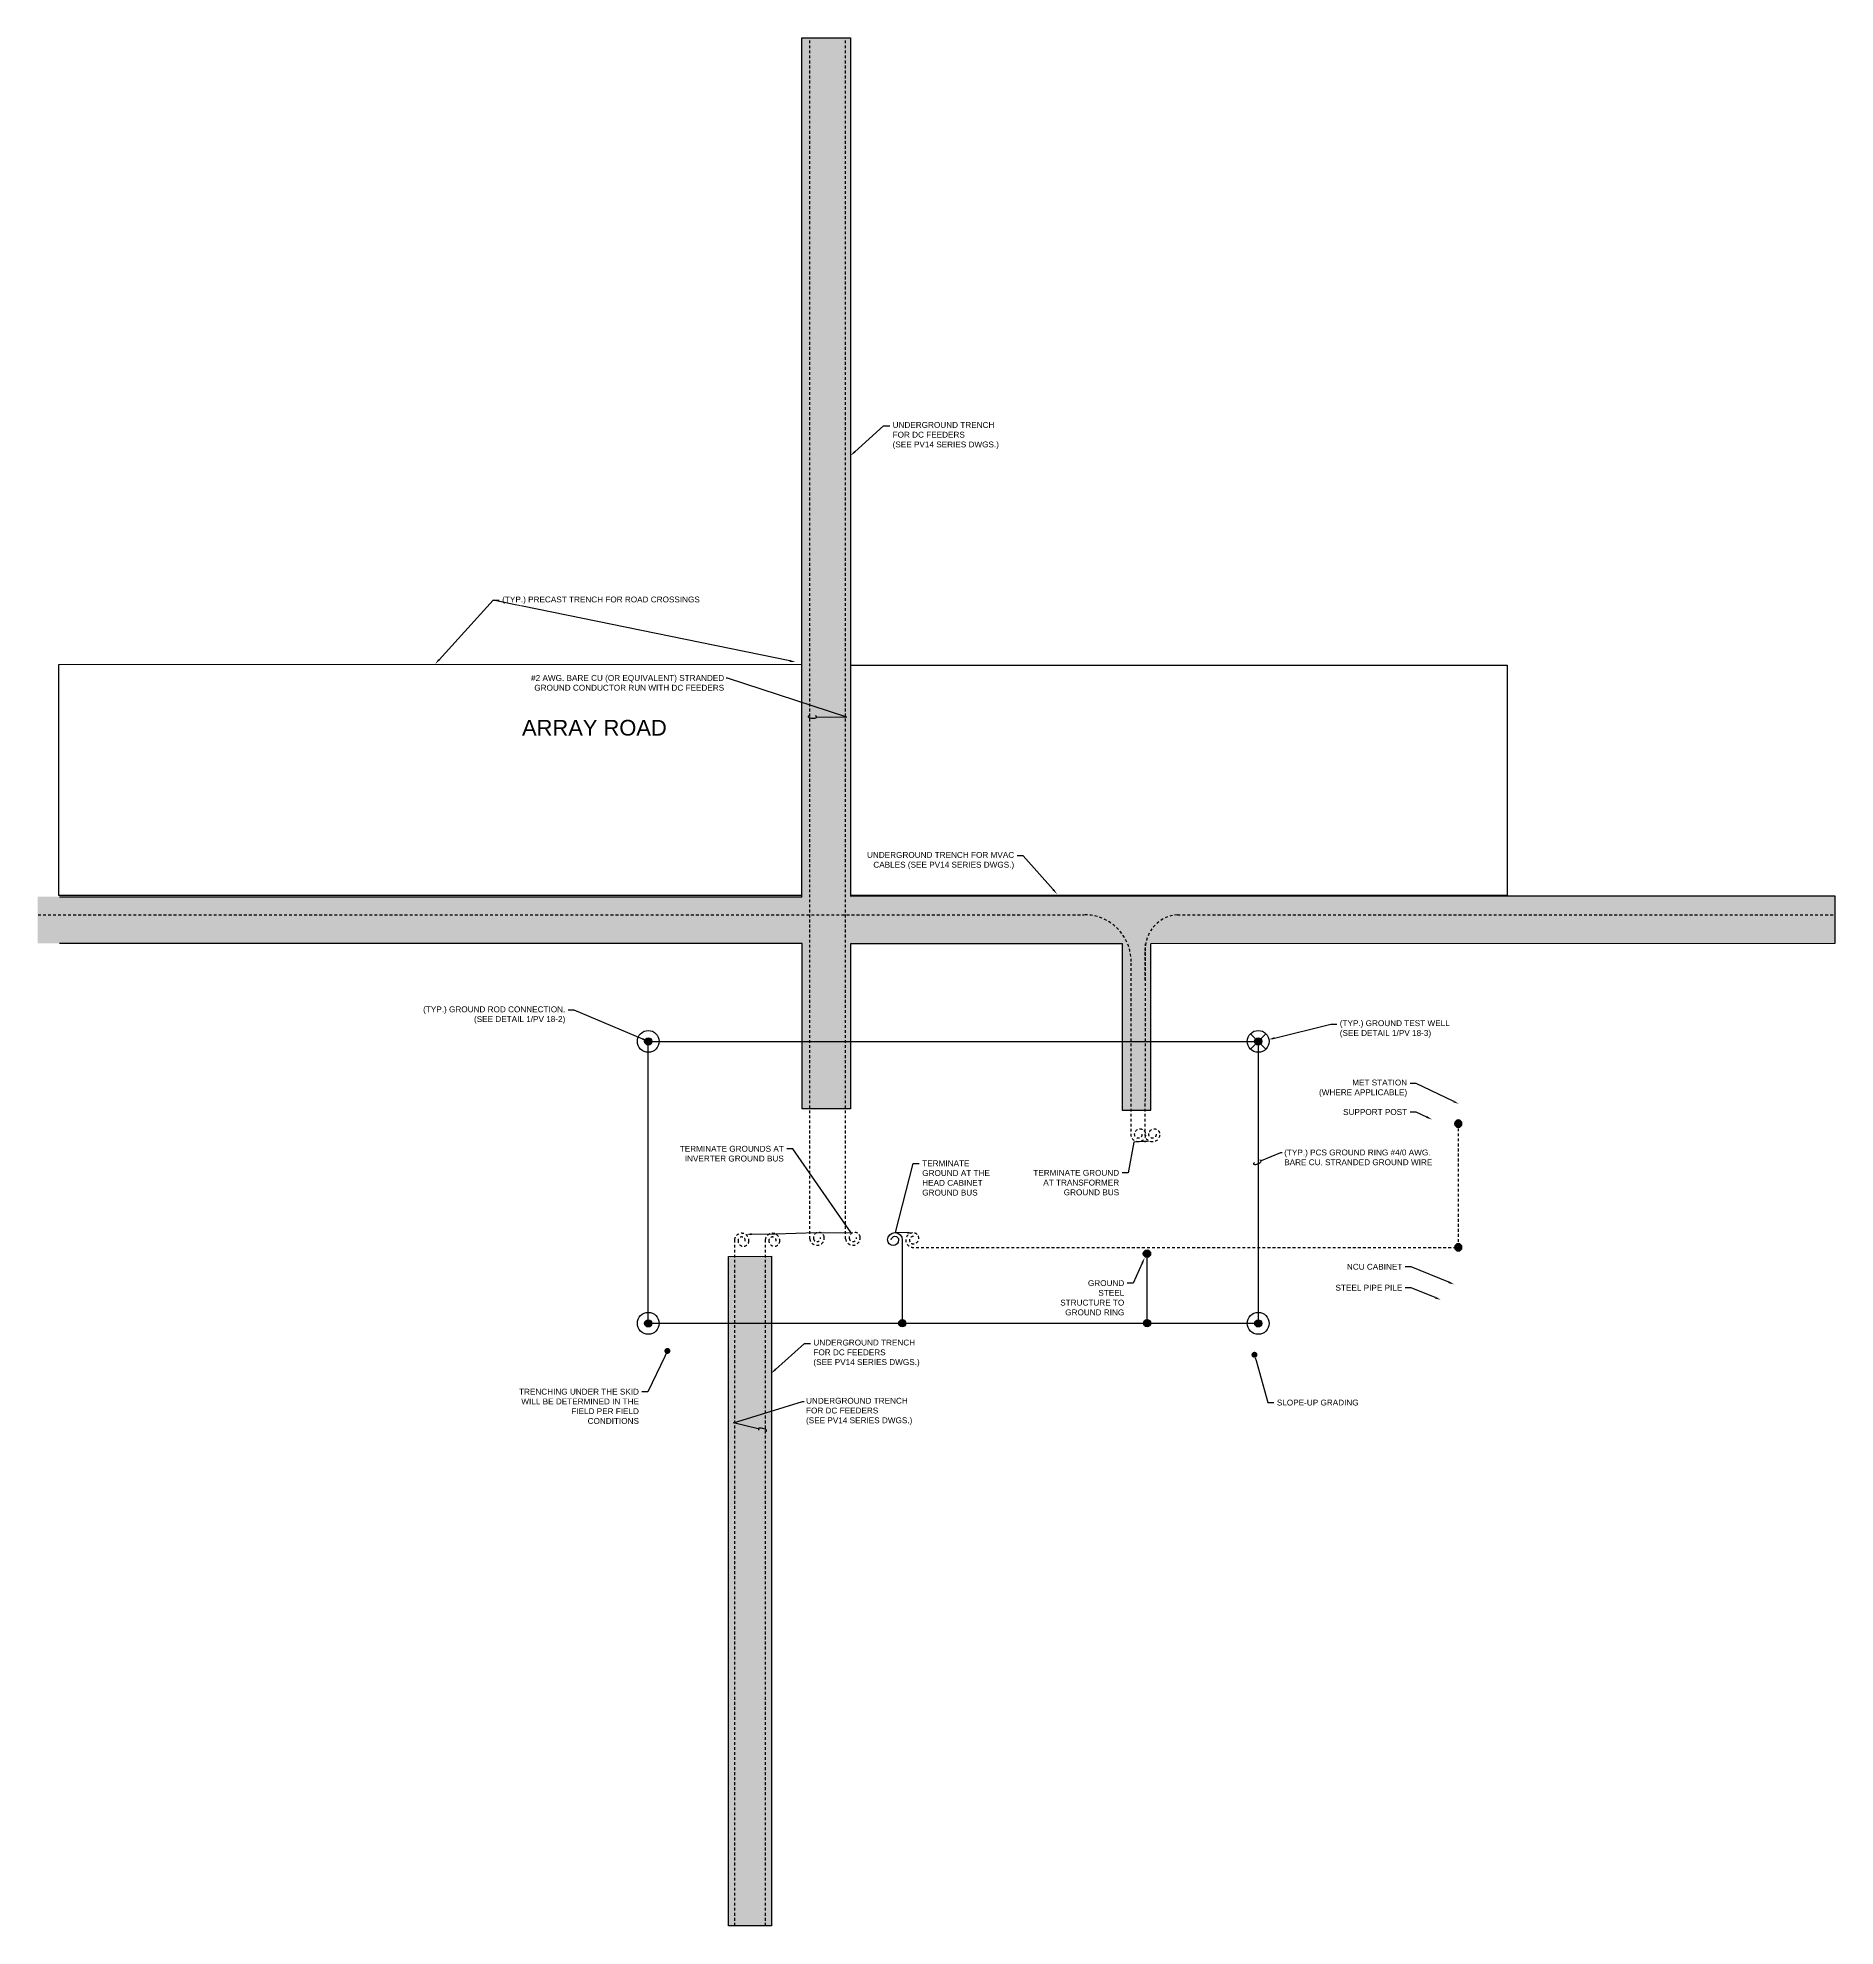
# Model space of a CAD drawing. Header units: feet. Extents: x -17 to 5745, y -41 to 4380.
# Drawn here: x 2039.9 to 2120.4, y 4290.7 to 4375.3 of the extents above; entities that cross this region are included whole.
import ezdxf
from ezdxf import colors
from ezdxf.entities.mleader import LeaderData, LeaderLine
from ezdxf.math import Vec2, Vec3

# ---------------------------------------------------------------- set-up
doc = ezdxf.new("R2010")
doc.units = ezdxf.units.FT
doc.header["$MEASUREMENT"] = 0
doc.linetypes.add('HIDDEN2', pattern=[0.1875, 0.125, -0.0625])
for name, color, linetype in [('C-ARRY-TABL', 253, 'Continuous'), ('E-CABL-UG1', 124, 'HIDDEN2'), ('E-CABL-UG4', 64, 'Continuous'), ('E-GRND', 3, 'Continuous'), ('E-TREN', 6, 'Continuous'), ('E-TREN-HATCH', 254, 'Continuous'), ('G-ANNO-TEXT', 1, 'Continuous'), ('G-TEXT', 7, 'Continuous')]:
    doc.layers.add(name, color=color, linetype=linetype)
doc.styles.add('NEI-A', font='arial.ttf')

# ---------------------------------------------------------------- blocks, each defined once
blk = doc.blocks.new('GRND_ROD')
at = {"linetype": 'Continuous'}
h = blk.add_hatch(color=256, dxfattribs=at)
edge = h.paths.add_edge_path()
edge.add_arc((0, 0), 0.0312, 0, 360)
for radius in [0.0937, 0.0312]:
    blk.add_circle((0, 0), radius, dxfattribs=at)
blk = doc.blocks.new('GRND_TEST_WELL')
at = {"linetype": 'Continuous'}
h = blk.add_hatch(color=256, dxfattribs=at)
edge = h.paths.add_edge_path()
edge.add_arc((0, 0), 0.0312, 0, 360)
for p, q in [((-0.066, 0.066), (0.066, -0.066)), ((-0.066, -0.066), (0.066, 0.066))]:
    blk.add_line(p, q, dxfattribs=at)
for radius in [0.0937, 0.0312]:
    blk.add_circle((0, 0), radius, dxfattribs=at)
blk = doc.blocks.new('GRND_CONNECTION')
at = {"linetype": 'Continuous'}
h = blk.add_hatch(color=256, dxfattribs=at)
edge = h.paths.add_edge_path()
edge.add_arc((0, 0), 0.0312, 0, 360)
blk.add_circle((0, 0), 0.0312, dxfattribs=at)
blk = doc.blocks.new('Coil Spare')
at = {"color": 64}
for centre, radius, start, end in [((0.125, 0), 0.125, 0, 180), ((0.125, 0), 0.0625, 0, 180), ((0.15625, 0), 0.09375, 180, 0)]:
    blk.add_arc(centre, radius, start, end, dxfattribs=at)
blk = doc.blocks.new('Equipment Callout Arrowhead .75')
at = {"color": 0}
blk.add_ellipse((-0.25, 0), major_axis=(0.743, 0), ratio=0.350959, start_param=-0.80282, end_param=3.944413, dxfattribs=at)
blk = doc.blocks.new('_Dot')
at = {"color": 0, "linetype": 'ByBlock', "lineweight": -2}
blk.add_line((-0.5, 0), (-1, 0), dxfattribs=at)
at = {"color": 0, "linetype": 'ByBlock', "const_width": 0.5}
blk.add_lwpolyline([(-0.25, 0, 1), (0.25, 0, 1)], format="xyb", close=True, dxfattribs=at)

msp = doc.modelspace()

# ---------------------------------------------------------------- hatches: boundary and pattern name
at = {"layer": 'E-TREN-HATCH'}
h = msp.add_hatch(color=256, dxfattribs=at)
h.dxf.hatch_style = 1
h.paths.add_polyline_path([(2076.26, 4375.328), (2074.103, 4375.328), (2074.111, 4327.352), (2076.268, 4327.352)])
h = msp.add_hatch(color=256, dxfattribs=at)
h.dxf.hatch_style = 1
h.paths.add_polyline_path([(2039.859, 4336.862), (2039.859, 4334.764), (2088.449, 4334.764), (2088.449, 4327.323), (2089.73, 4327.323), (2089.73, 4334.764), (2096.506, 4334.779), (2096.506, 4336.877)])
h = msp.add_hatch(color=256, dxfattribs=at)
h.dxf.hatch_style = 1
h.paths.add_polyline_path([(2120.394, 4334.777), (2120.394, 4336.875), (2096.505, 4336.875), (2096.505, 4334.777)])
h = msp.add_hatch(color=256, dxfattribs=at)
h.dxf.hatch_style = 1
h.paths.add_polyline_path([(2070.815, 4320.749), (2070.815, 4290.746), (2072.728, 4290.762), (2072.728, 4320.766)])

# ---------------------------------------------------------------- linework, layer by layer
at = {"layer": 'C-ARRY-TABL'}
for points in [[(2074.099, 4336.905), (2040.808, 4336.905), (2040.808, 4347.26), (2074.091, 4347.274)], [(2076.273, 4347.224), (2105.7, 4347.224), (2105.7, 4336.908), (2076.274, 4336.908)]]:
    msp.add_lwpolyline(points, dxfattribs=at)
at = {"layer": 'E-CABL-UG1'}
for points in [[(2074.935, 4321.59, -1), (2074.611, 4321.552, -1), (2075.096, 4321.61, -1), (2074.449, 4321.532), (2074.449, 4375.328)], [(2076.542, 4321.59, -1), (2076.219, 4321.552, -1), (2076.704, 4321.61, -1), (2076.057, 4321.532), (2076.057, 4375.304)], [(2039.873, 4336.05), (2086.747, 4336.05, -0.414214), (2088.845, 4333.952)], [(2089.48, 4333.131), (2089.48, 4334.532, -0.388736), (2090.92, 4336.05), (2120.394, 4336.05)], [(2071.559, 4321.436, 1), (2071.235, 4321.474, 1), (2071.721, 4321.416, 1), (2071.073, 4321.493), (2071.073, 4290.749)], [(2072.941, 4321.436, 1), (2072.618, 4321.474, 1), (2073.103, 4321.416, 1), (2072.456, 4321.493), (2072.456, 4290.765)]]:
    msp.add_lwpolyline(points, format="xyb", dxfattribs=at)
at = {"layer": 'E-CABL-UG1', "flags": 128}
for points in [[(2089.965, 4326.222, -1), (2089.642, 4326.184, -1), (2090.127, 4326.242, -1), (2089.48, 4326.164), (2089.498, 4334.74)], [(2089.33, 4326.222, -1), (2089.006, 4326.184, -1), (2089.492, 4326.242, -1), (2088.845, 4326.164), (2088.845, 4333.952)], [(2079.098, 4321.637, 1), (2079.059, 4321.313, 1), (2079.117, 4321.799, 1), (2079.04, 4321.151), (2103.497, 4321.151)]]:
    msp.add_lwpolyline(points, format="xyb", dxfattribs=at)
msp.add_lwpolyline([(2103.501, 4326.701), (2103.501, 4321.076)], dxfattribs=at)
at = {"layer": 'E-CABL-UG4', "flags": 128}
msp.add_lwpolyline([(2067.213, 4330.377), (2094.542, 4330.377), (2094.542, 4317.748), (2067.213, 4317.748)], close=True, dxfattribs=at)
for points in [[(2078.596, 4321.483), (2078.596, 4317.773)], [(2089.557, 4320.869), (2089.557, 4317.758)]]:
    msp.add_lwpolyline(points, dxfattribs=at)
at = {"layer": 'E-TREN'}
for points in [[(2074.095, 4336.838), (2074.095, 4375.328), (2076.268, 4375.328), (2076.268, 4336.875)], [(2074.096, 4336.838), (2040.828, 4336.838)], [(2089.731, 4334.763), (2120.394, 4334.777), (2120.394, 4336.875), (2076.259, 4336.875)], [(2074.111, 4334.764), (2040.828, 4334.764)], [(2076.268, 4334.74), (2076.268, 4327.352), (2074.111, 4327.352), (2074.111, 4334.764)], [(2076.272, 4334.764), (2088.449, 4334.764), (2088.449, 4327.296), (2089.73, 4327.296), (2089.73, 4334.74)]]:
    msp.add_lwpolyline(points, dxfattribs=at)
msp.add_lwpolyline([(2070.815, 4320.748), (2072.728, 4320.76), (2072.728, 4290.769), (2070.815, 4290.757)], close=True, dxfattribs=at)

# ---------------------------------------------------------------- block references
at = {"layer": 'E-CABL-UG4', "xscale": -2.629531065268866, "yscale": 2.629531065268866, "zscale": 2.629531065268866}
msp.add_blockref('Coil Spare', (2078.596, 4321.483), dxfattribs=at)
at = {"layer": 'E-GRND'}
for name, p, xscale, yscale, zscale, rotation in [('GRND_ROD', (2067.213, 4330.377), 5.214970900475605, 5.214970900475605, 5.214970900475605, 270), ('GRND_TEST_WELL', (2094.542, 4330.377), 5.214970900475605, 5.214970900475605, 5.214970900475605, 270), ('GRND_CONNECTION', (2103.506, 4326.693), -5.259062130537732, 5.259062130537732, 5.259062130537732, 180), ('GRND_CONNECTION', (2103.506, 4321.153), -5.259062130537732, 5.259062130537732, 5.259062130537732, 180), ('GRND_CONNECTION', (2089.557, 4320.869), 5.259062130537732, 5.259062130537732, 5.259062130537732, 180), ('GRND_CONNECTION', (2078.594, 4317.751), 5.259062130537732, 5.259062130537732, 5.259062130537732, 89.99999999999997), ('GRND_CONNECTION', (2089.56, 4317.758), 5.259062130537732, 5.259062130537732, 5.259062130537732, 180), ('GRND_ROD', (2094.542, 4317.748), 5.214970900475605, 5.214970900475605, 5.214970900475605, 270)]:
    msp.add_blockref(name, p, dxfattribs=dict(at, xscale=xscale, yscale=yscale, zscale=zscale, rotation=rotation))

# ---------------------------------------------------------------- leaders
at = {"layer": 'G-ANNO-TEXT'}
ml = msp.add_multileader_mtext('Standard', dxfattribs=at)
ml.set_content('\\A1;MET STATION (WHERE APPLICABLE)', color=256, style='NEI-A')
ml.set_leader_properties()
ml.build(insert=Vec2(0, 0))
ml.multileader.update_dxf_attribs({"dogleg_length": 3.071, "arrow_head_size": 0.269})
ctx = ml.context
ctx.base_point, ctx.char_height, ctx.arrow_head_size, ctx.landing_gap_size, ctx.plane_origin = Vec3(2097.166, 4328.497), 0.26225, 0.269, 0.134, Vec3(2069.201, 4378.727)
ctx.text_align_type = 2
notes = []
notes.append((ctx, [(0, (1, 1, 0), (2101.617, 4328.497), (-1, 0), 0.269, [(1, [(2103.523, 4327.577)], 0, [])])]))
ctx.mtext.insert, ctx.mtext.width, ctx.mtext.alignment, ctx.mtext.flow_direction = Vec3(2101.214, 4328.666), 3.93893, 3, 5
ctx.mtext.has_bg_fill, ctx.mtext.bg_color, ctx.mtext.bg_scale_factor, ctx.mtext.bg_transparency, ctx.mtext.use_window_bg_color = 1, -1073741824, 1.5, 0, 1
ml = msp.add_multileader_mtext('Standard', dxfattribs=at)
ml.set_content('\\A1;(TYP.) PCS GROUND RING #4/0 AWG. BARE CU. STRANDED GROUND WIRE ', color=256, style='NEI-A')
ml.set_leader_properties()
ml.set_arrow_properties(name='Equipment Callout Arrowhead .75')
ml.build(insert=Vec2(0, 0))
ml.multileader.update_dxf_attribs({"dogleg_length": 0.0625, "arrow_head_size": 0.255})
ctx = ml.context
ctx.base_point, ctx.char_height, ctx.arrow_head_size, ctx.landing_gap_size, ctx.plane_origin = Vec3(2095.616, 4325.398), 0.26225, 0.255, 0.09, Vec3(2093.073, 4334.016)
notes.append((ctx, [(0, (1, 1, 0), (2095.553, 4325.398), (1, 0), 0.0625, [(0, [(2094.449, 4324.937)], 0, [])])]))
ctx.mtext.insert, ctx.mtext.width, ctx.mtext.defined_height, ctx.mtext.flow_direction = Vec3(2095.706, 4325.532), 7.08237, 2.138, 5
ml = msp.add_multileader_mtext('Standard', dxfattribs=at)
ml.set_content('\\A1;STEEL PIPE PILE', color=256, style='NEI-A')
ml.set_leader_properties()
ml.build(insert=Vec2(0, 0))
ml.multileader.update_dxf_attribs({"dogleg_length": 3.071, "arrow_head_size": 0.269})
ctx = ml.context
ctx.base_point, ctx.char_height, ctx.arrow_head_size, ctx.landing_gap_size, ctx.plane_origin = Vec3(2097.905, 4319.344), 0.26225, 0.269, 0.134, Vec3(2068.984, 4368.442)
ctx.text_align_type = 2
notes.append((ctx, [(0, (1, 1, 0), (2101.399, 4319.344), (-1, 0), 0.269, [(1, [(2102.724, 4318.8)], 0, [])])]))
ctx.mtext.insert, ctx.mtext.width, ctx.mtext.alignment, ctx.mtext.flow_direction = Vec3(2100.997, 4319.477), 2.97632, 3, 5
ctx.mtext.has_bg_fill, ctx.mtext.bg_color, ctx.mtext.bg_scale_factor, ctx.mtext.bg_transparency, ctx.mtext.use_window_bg_color = 1, -1073741824, 1.5, 0, 1
ml = msp.add_multileader_mtext('Standard', dxfattribs=at)
ml.set_content('\\A1;SLOPE-UP GRADING ', color=256, style='NEI-A')
ml.set_leader_properties()
ml.set_arrow_properties(name='DOT')
ml.build(insert=Vec2(0, 0))
ml.multileader.update_dxf_attribs({"dogleg_length": 3.071, "arrow_head_size": 0.269})
ctx = ml.context
ctx.base_point, ctx.char_height, ctx.arrow_head_size, ctx.landing_gap_size, ctx.plane_origin = Vec3(2095.241, 4314.199), 0.26225, 0.269, 0.134, Vec3(2129.725, 4364.117)
notes.append((ctx, [(0, (1, 1, 0), (2094.973, 4314.199), (1, 0), 0.269, [(1, [(2094.373, 4316.34)], 0, [])])]))
ctx.mtext.insert, ctx.mtext.width, ctx.mtext.flow_direction = Vec3(2095.376, 4314.332), 3.62391, 5
ctx.mtext.has_bg_fill, ctx.mtext.bg_color, ctx.mtext.bg_scale_factor, ctx.mtext.bg_transparency, ctx.mtext.use_window_bg_color = 1, -1073741824, 1.5, 0, 1
ml = msp.add_multileader_mtext('Standard', dxfattribs=at)
ml.set_content('\\A1;UNDERGROUND TRENCH FOR DC FEEDERS \\P(SEE PV14 SERIES DWGS.)', color=256, style='NEI-A')
ml.set_leader_properties()
ml.set_arrow_properties(name='Equipment Callout Arrowhead .75')
ml.build(insert=Vec2(0, 0))
ml.multileader.update_dxf_attribs({"dogleg_length": 0.0625, "arrow_head_size": 0.255})
ctx = ml.context
ctx.base_point, ctx.char_height, ctx.arrow_head_size, ctx.landing_gap_size, ctx.plane_origin = Vec3(2074.191, 4314.243), 0.26225, 0.255, 0.09, Vec3(2078.095, 4324.442)
notes.append((ctx, [(0, (1, 1, 0), (2074.129, 4314.243), (1, 0), 0.0625, [(1, [(2072.39, 4312.966), (2071.032, 4313.293)], 0, [])])]))
ctx.mtext.insert, ctx.mtext.width, ctx.mtext.defined_height, ctx.mtext.flow_direction = Vec3(2074.281, 4314.412), 4.75342, 2.138, 5
for ctx, leaders in notes:
    for number, flags, end, landing, length, lines in leaders:
        leader = LeaderData()
        leader.index, (leader.has_last_leader_line, leader.has_dogleg_vector, leader.attachment_direction) = number, flags
        leader.last_leader_point, leader.dogleg_vector, leader.dogleg_length = Vec3(end), Vec3(landing), length
        for number, points, colour, breaks in lines:
            line = LeaderLine()
            line.index, line.vertices, line.color, line.breaks = number, Vec3.list(points), colors.encode_raw_color(colour), breaks
            leader.lines.append(line)
        ctx.leaders.append(leader)

# ---------------------------------------------------------------- next in the draw order: leaders
ml = msp.add_multileader_mtext('Standard', dxfattribs=at)
ml.set_content('\\A1;UNDERGROUND TRENCH FOR DC FEEDERS \\P(SEE PV14 SERIES DWGS.)', color=256, style='NEI-A')
ml.set_leader_properties()
ml.build(insert=Vec2(0, 0))
ml.multileader.update_dxf_attribs({"dogleg_length": 0.269, "arrow_head_size": 0.269})
ctx = ml.context
ctx.base_point, ctx.char_height, ctx.arrow_head_size, ctx.landing_gap_size, ctx.plane_origin = Vec3(2078.027, 4357.949), 0.26225, 0.269, 0.134, Vec3(2081.725, 4368.148)
notes = []
notes.append((ctx, [(0, (1, 1, 0), (2077.759, 4357.949), (1, 0), 0.269, [(0, [(2076.27, 4356.608)], 0, [])])]))
ctx.mtext.insert, ctx.mtext.width, ctx.mtext.defined_height, ctx.mtext.flow_direction = Vec3(2078.161, 4358.118), 4.75342, 2.138, 5
ctx.mtext.has_bg_fill, ctx.mtext.bg_color, ctx.mtext.bg_scale_factor, ctx.mtext.bg_transparency, ctx.mtext.use_window_bg_color = 1, -1073741824, 1.5, 0, 1
ml = msp.add_multileader_mtext('Standard', dxfattribs=at)
ml.set_content('\\A1;(TYP.) PRECAST TRENCH FOR ROAD CROSSINGS', color=256, style='NEI-A')
ml.set_leader_properties()
ml.build(insert=Vec2(0, 0))
ml.multileader.update_dxf_attribs({"dogleg_length": 3.071, "arrow_head_size": 0.269})
ctx = ml.context
ctx.base_point, ctx.char_height, ctx.arrow_head_size, ctx.landing_gap_size, ctx.plane_origin = Vec3(2060.536, 4350.132), 0.26225, 0.269, 0.134, Vec3(2111.657, 4306.757)
notes.append((ctx, [(0, (1, 1, 0), (2060.267, 4350.132), (1, 0), 0.269, [(1, [(2073.814, 4347.365)], 0, []), (0, [(2057.658, 4347.274)], 0, [])])]))
ctx.mtext.insert, ctx.mtext.width, ctx.mtext.flow_direction = Vec3(2060.67, 4350.301), 8.83803, 5
ctx.mtext.has_bg_fill, ctx.mtext.bg_color, ctx.mtext.bg_scale_factor, ctx.mtext.bg_transparency, ctx.mtext.use_window_bg_color = 1, -1073741824, 1.5, 0, 1
ml = msp.add_multileader_mtext('Standard', dxfattribs=at)
ml.set_content('\\A1;UNDERGROUND TRENCH FOR MVAC CABLES (SEE PV14 SERIES DWGS.)', color=256, style='NEI-A')
ml.set_leader_properties()
ml.build(insert=Vec2(0, 0))
ml.multileader.update_dxf_attribs({"dogleg_length": 3.071, "arrow_head_size": 0.269})
ctx = ml.context
ctx.base_point, ctx.char_height, ctx.arrow_head_size, ctx.landing_gap_size, ctx.plane_origin = Vec3(2076.921, 4338.69), 0.26225, 0.269, 0.134, Vec3(2131.644, 4285.668)
ctx.text_align_type = 2
notes.append((ctx, [(1, (1, 1, 0), (2084.009, 4338.69), (-1, 0), 0.269, [(1, [(2085.533, 4336.972)], 0, [])])]))
ctx.mtext.insert, ctx.mtext.width, ctx.mtext.alignment, ctx.mtext.flow_direction = Vec3(2083.607, 4338.859), 6.58276, 3, 5
ctx.mtext.has_bg_fill, ctx.mtext.bg_color, ctx.mtext.bg_scale_factor, ctx.mtext.bg_transparency, ctx.mtext.use_window_bg_color = 1, -1073741824, 1.5, 0, 1
ml = msp.add_multileader_mtext('Standard', dxfattribs=at)
ml.set_content('{\\C7;(TYP.) GROUND TEST WELL \\P(SEE DETAIL 1/PV 18-3) }', color=256, style='NEI-A')
ml.set_leader_properties(color=256)
ml.build(insert=Vec2(0, 0))
ml.multileader.update_dxf_attribs({"dogleg_length": 0.269, "arrow_head_size": 0.269})
ctx = ml.context
ctx.base_point, ctx.char_height, ctx.arrow_head_size, ctx.landing_gap_size, ctx.plane_origin = Vec3(2098.062, 4331.153), 0.26225, 0.269, 0.134, Vec3(2094.547, 4330.308)
notes.append((ctx, [(1, (1, 1, 0), (2097.793, 4331.153), (1, 0), 0.269, [(0, [(2095.011, 4330.46)], 0, [])])]))
ctx.mtext.insert, ctx.mtext.flow_direction = Vec3(2098.196, 4331.323), 5
ctx.mtext.has_bg_fill, ctx.mtext.bg_color, ctx.mtext.bg_scale_factor, ctx.mtext.bg_transparency, ctx.mtext.use_window_bg_color = 1, -1073741824, 1.5, 0, 1
ml = msp.add_multileader_mtext('Standard', dxfattribs=at)
ml.set_content('\\A1;SUPPORT POST', color=256, style='NEI-A')
ml.set_leader_properties()
ml.build(insert=Vec2(0, 0))
ml.multileader.update_dxf_attribs({"dogleg_length": 3.071, "arrow_head_size": 0.269})
ctx = ml.context
ctx.base_point, ctx.char_height, ctx.arrow_head_size, ctx.landing_gap_size, ctx.plane_origin = Vec3(2098.233, 4327.213), 0.26225, 0.269, 0.134, Vec3(2068.852, 4377.07)
ctx.text_align_type = 2
notes.append((ctx, [(0, (1, 1, 0), (2101.617, 4327.213), (-1, 0), 0.269, [(1, [(2102.332, 4326.875)], 0, [])])]))
ctx.mtext.insert, ctx.mtext.width, ctx.mtext.alignment, ctx.mtext.flow_direction = Vec3(2101.214, 4327.347), 2.86559, 3, 5
ctx.mtext.has_bg_fill, ctx.mtext.bg_color, ctx.mtext.bg_scale_factor, ctx.mtext.bg_transparency, ctx.mtext.use_window_bg_color = 1, -1073741824, 1.5, 0, 1
ml = msp.add_multileader_mtext('Standard', dxfattribs=at)
ml.set_content('\\A1;TERMINATE GROUND AT TRANSFORMER GROUND BUS', color=256, style='NEI-A')
ml.set_leader_properties()
ml.build(insert=Vec2(0, 0))
ml.multileader.update_dxf_attribs({"dogleg_length": 3.071, "arrow_head_size": 0.269})
ctx = ml.context
ctx.base_point, ctx.char_height, ctx.arrow_head_size, ctx.landing_gap_size, ctx.plane_origin = Vec3(2084.357, 4324.487), 0.26225, 0.269, 0.134, Vec3(2105.011, 4356.839)
ctx.text_align_type = 2
notes.append((ctx, [(0, (1, 1, 0), (2088.713, 4324.487), (-1, 0), 0.269, [(1, [(2089.71, 4325.909), (2088.961, 4325.867)], 0, [])])]))
ctx.mtext.insert, ctx.mtext.width, ctx.mtext.defined_height, ctx.mtext.alignment, ctx.mtext.flow_direction = Vec3(2088.31, 4324.621), 3.96379, 0.605, 3, 5
ctx.mtext.has_bg_fill, ctx.mtext.bg_color, ctx.mtext.bg_scale_factor, ctx.mtext.bg_transparency, ctx.mtext.use_window_bg_color = 1, -1073741824, 1.5, 0, 1
ml = msp.add_multileader_mtext('Standard', dxfattribs=at)
ml.set_content('\\A1;TERMINATE GROUND AT THE HEAD CABINET GROUND BUS', color=256, style='NEI-A')
ml.set_leader_properties()
ml.build(insert=Vec2(0, 0))
ml.multileader.update_dxf_attribs({"dogleg_length": 3.071, "arrow_head_size": 0.269})
ctx = ml.context
ctx.base_point, ctx.char_height, ctx.arrow_head_size, ctx.landing_gap_size, ctx.plane_origin = Vec3(2079.354, 4324.914), 0.26225, 0.269, 0.134, Vec3(2086.905, 4343.002)
notes.append((ctx, [(1, (1, 1, 0), (2079.086, 4324.914), (1, 0), 0.269, [(1, [(2079.09, 4321.797), (2078.285, 4321.824)], 0, [])])]))
ctx.mtext.insert, ctx.mtext.width, ctx.mtext.defined_height, ctx.mtext.flow_direction = Vec3(2079.488, 4325.047), 3.71583, 0.605, 5
ctx.mtext.has_bg_fill, ctx.mtext.bg_color, ctx.mtext.bg_scale_factor, ctx.mtext.bg_transparency, ctx.mtext.use_window_bg_color = 1, -1073741824, 1.5, 0, 1
ml = msp.add_multileader_mtext('Standard', dxfattribs=at)
ml.set_content('\\A1;GROUND STEEL STRUCTURE TO GROUND RING', color=256, style='NEI-A')
ml.set_leader_properties()
ml.build(insert=Vec2(0, 0))
ml.multileader.update_dxf_attribs({"dogleg_length": 3.071, "arrow_head_size": 0.269})
ctx = ml.context
ctx.base_point, ctx.char_height, ctx.arrow_head_size, ctx.landing_gap_size, ctx.plane_origin = Vec3(2085.548, 4319.548), 0.26225, 0.269, 0.134, Vec3(2106.172, 4341.072)
ctx.text_align_type = 2
notes.append((ctx, [(0, (1, 1, 0), (2088.943, 4319.548), (-1, 0), 0.269, [(0, [(2089.454, 4320.694)], 0, [])])]))
ctx.mtext.insert, ctx.mtext.width, ctx.mtext.defined_height, ctx.mtext.alignment, ctx.mtext.flow_direction = Vec3(2088.54, 4319.681), 2.88026, 0.605, 3, 5
ctx.mtext.has_bg_fill, ctx.mtext.bg_color, ctx.mtext.bg_scale_factor, ctx.mtext.bg_transparency, ctx.mtext.use_window_bg_color = 1, -1073741824, 1.5, 0, 1
ml = msp.add_multileader_mtext('Standard', dxfattribs=at)
ml.set_content('\\A1;NCU CABINET ', color=256, style='NEI-A')
ml.set_leader_properties()
ml.build(insert=Vec2(0, 0))
ml.multileader.update_dxf_attribs({"dogleg_length": 3.071, "arrow_head_size": 0.269})
ctx = ml.context
ctx.base_point, ctx.char_height, ctx.arrow_head_size, ctx.landing_gap_size, ctx.plane_origin = Vec3(2098.414, 4320.279), 0.26225, 0.269, 0.134, Vec3(2070.158, 4368.442)
ctx.text_align_type = 2
notes.append((ctx, [(0, (1, 1, 0), (2101.399, 4320.279), (-1, 0), 0.269, [(1, [(2103.326, 4319.489)], 0, [])])]))
ctx.mtext.insert, ctx.mtext.width, ctx.mtext.alignment, ctx.mtext.flow_direction = Vec3(2100.997, 4320.413), 2.47865, 3, 5
ctx.mtext.has_bg_fill, ctx.mtext.bg_color, ctx.mtext.bg_scale_factor, ctx.mtext.bg_transparency, ctx.mtext.use_window_bg_color = 1, -1073741824, 1.5, 0, 1
ml = msp.add_multileader_mtext('Standard', dxfattribs=at)
ml.set_content('\\A1;UNDERGROUND TRENCH FOR DC FEEDERS \\P(SEE PV14 SERIES DWGS.)', color=256, style='NEI-A')
ml.set_leader_properties()
ml.build(insert=Vec2(0, 0))
ml.multileader.update_dxf_attribs({"dogleg_length": 0.269, "arrow_head_size": 0.269})
ctx = ml.context
ctx.base_point, ctx.char_height, ctx.arrow_head_size, ctx.landing_gap_size, ctx.plane_origin = Vec3(2074.477, 4316.849), 0.26225, 0.269, 0.134, Vec3(2078.175, 4327.048)
notes.append((ctx, [(0, (1, 1, 0), (2074.208, 4316.849), (1, 0), 0.269, [(0, [(2072.72, 4315.508)], 0, [])])]))
ctx.mtext.insert, ctx.mtext.width, ctx.mtext.defined_height, ctx.mtext.flow_direction = Vec3(2074.611, 4317.019), 4.75342, 2.138, 5
ctx.mtext.has_bg_fill, ctx.mtext.bg_color, ctx.mtext.bg_scale_factor, ctx.mtext.bg_transparency, ctx.mtext.use_window_bg_color = 1, -1073741824, 1.5, 0, 1
at = {"layer": 'G-TEXT', "color": 253}
ml = msp.add_multileader_mtext('Standard', dxfattribs=at)
ml.set_content('ARRAY ROAD', color=253, style='NEI-A')
ml.set_leader_properties()
ml.set_arrow_properties(name='DOT')
ml.build(insert=Vec2(0, 0))
ml.multileader.update_dxf_attribs({"dogleg_length": 0.36, "arrow_head_size": 0.351})
ctx = ml.context
ctx.base_point, ctx.char_height, ctx.arrow_head_size, ctx.landing_gap_size, ctx.plane_origin = Vec3(2061.552, 4344.419), 0.7021, 0.351, 0.00546, Vec3(2057.446, 4339.45)
notes.append((ctx, [(0, (0, 0, 0), (0, 0), (1, 0), 1, [])]))
ctx.mtext.insert, ctx.mtext.width, ctx.mtext.flow_direction = Vec3(2061.557, 4344.776), 6.44019, 5
ctx.mtext.has_bg_fill, ctx.mtext.bg_color, ctx.mtext.bg_scale_factor, ctx.mtext.bg_transparency, ctx.mtext.use_window_bg_color = 1, -1073741824, 1.5, 0, 1
for ctx, leaders in notes:
    for number, flags, end, landing, length, lines in leaders:
        leader = LeaderData()
        leader.index, (leader.has_last_leader_line, leader.has_dogleg_vector, leader.attachment_direction) = number, flags
        leader.last_leader_point, leader.dogleg_vector, leader.dogleg_length = Vec3(end), Vec3(landing), length
        for number, points, colour, breaks in lines:
            line = LeaderLine()
            line.index, line.vertices, line.color, line.breaks = number, Vec3.list(points), colors.encode_raw_color(colour), breaks
            leader.lines.append(line)
        ctx.leaders.append(leader)

# ---------------------------------------------------------------- next in the draw order: block references
at = {"layer": 'E-GRND', "xscale": 5.214970900475605, "yscale": 5.214970900475605, "zscale": 5.214970900475605, "rotation": 270}
msp.add_blockref('GRND_ROD', (2067.213, 4317.748), dxfattribs=at)

# ---------------------------------------------------------------- next in the draw order: leaders
at = {"layer": 'G-ANNO-TEXT'}
ml = msp.add_multileader_mtext('Standard', dxfattribs=at)
ml.set_content('\\A1;#2 AWG. BARE CU (OR EQUIVALENT) STRANDED GROUND CONDUCTOR RUN WITH DC FEEDERS ', color=256, style='NEI-A')
ml.set_leader_properties()
ml.set_arrow_properties(name='Equipment Callout Arrowhead .75')
ml.build(insert=Vec2(0, 0))
ml.multileader.update_dxf_attribs({"dogleg_length": 0.0625, "arrow_head_size": 0.255})
ctx = ml.context
ctx.base_point, ctx.char_height, ctx.arrow_head_size, ctx.landing_gap_size, ctx.plane_origin = Vec3(2061.896, 4346.651), 0.26225, 0.255, 0.09, Vec3(2035.602, 4366.369)
ctx.text_align_type = 2
notes = []
notes.append((ctx, [(1, (1, 1, 0), (2070.767, 4346.651), (-1, 0), 0.0625, [(2, [(2074.504, 4344.918), (2076.113, 4344.9)], 0, [])])]))
ctx.mtext.insert, ctx.mtext.width, ctx.mtext.defined_height, ctx.mtext.alignment, ctx.mtext.flow_direction = Vec3(2070.614, 4346.785), 8.63481, 2.138, 3, 5
ml = msp.add_multileader_mtext('Standard', dxfattribs=at)
ml.set_content('{\\C7;(TYP.) GROUND ROD CONNECTION. \\P(SEE DETAIL 1/PV 18-2) }', color=256, style='NEI-A')
ml.set_leader_properties(color=256)
ml.build(insert=Vec2(0, 0))
ml.multileader.update_dxf_attribs({"dogleg_length": 0.269, "arrow_head_size": 0.269})
ctx = ml.context
ctx.base_point, ctx.char_height, ctx.arrow_head_size, ctx.landing_gap_size, ctx.plane_origin = Vec3(2057.045, 4331.774), 0.26225, 0.269, 0.134, Vec3(2066.748, 4330.224)
ctx.text_align_type = 2
notes.append((ctx, [(0, (1, 1, 0), (2063.898, 4331.774), (-1, 0), 0.269, [(0, [(2067.213, 4330.377)], 0, [])])]))
ctx.mtext.insert, ctx.mtext.alignment, ctx.mtext.flow_direction = Vec3(2063.496, 4331.944), 3, 5
ctx.mtext.has_bg_fill, ctx.mtext.bg_color, ctx.mtext.bg_scale_factor, ctx.mtext.bg_transparency, ctx.mtext.use_window_bg_color = 1, -1073741824, 1.5, 0, 1
ml = msp.add_multileader_mtext('Standard', dxfattribs=at)
ml.set_content('\\A1;TERMINATE GROUNDS AT INVERTER GROUND BUS ', color=256, style='NEI-A')
ml.set_leader_properties()
ml.build(insert=Vec2(0, 0))
ml.multileader.update_dxf_attribs({"dogleg_length": 3.071, "arrow_head_size": 0.269})
ctx = ml.context
ctx.base_point, ctx.char_height, ctx.arrow_head_size, ctx.landing_gap_size, ctx.plane_origin = Vec3(2068.505, 4325.564), 0.26225, 0.269, 0.134, Vec3(2101.927, 4348.694)
ctx.text_align_type = 2
notes.append((ctx, [(0, (1, 1, 0), (2073.687, 4325.564), (-1, 0), 0.269, [(3, [(2071.583, 4321.737), (2072.919, 4321.755), (2074.738, 4321.818), (2076.297, 4321.8)], 0, [])])]))
ctx.mtext.insert, ctx.mtext.width, ctx.mtext.defined_height, ctx.mtext.alignment, ctx.mtext.flow_direction = Vec3(2073.285, 4325.698), 4.90837, 0.605, 3, 5
ctx.mtext.has_bg_fill, ctx.mtext.bg_color, ctx.mtext.bg_scale_factor, ctx.mtext.bg_transparency, ctx.mtext.use_window_bg_color = 1, -1073741824, 1.5, 0, 1
ml = msp.add_multileader_mtext('Standard', dxfattribs=at)
ml.set_content('\\A1;TRENCHING UNDER THE SKID WILL BE DETERMINED IN THE FIELD PER FIELD CONDITIONS', color=256, style='NEI-A')
ml.set_leader_properties()
ml.set_arrow_properties(name='DOT')
ml.build(insert=Vec2(0, 0))
ml.multileader.update_dxf_attribs({"dogleg_length": 3.071, "arrow_head_size": 0.269})
ctx = ml.context
ctx.base_point, ctx.char_height, ctx.arrow_head_size, ctx.landing_gap_size, ctx.plane_origin = Vec3(2061.275, 4314.686), 0.26225, 0.269, 0.134, Vec3(2134.141, 4371.939)
ctx.text_align_type = 2
notes.append((ctx, [(1, (1, 1, 0), (2067.198, 4314.686), (-1, 0), 0.269, [(1, [(2068.07, 4316.513)], 0, [])])]))
ctx.mtext.insert, ctx.mtext.width, ctx.mtext.alignment, ctx.mtext.flow_direction = Vec3(2066.796, 4314.819), 5.40908, 3, 5
ctx.mtext.has_bg_fill, ctx.mtext.bg_color, ctx.mtext.bg_scale_factor, ctx.mtext.bg_transparency, ctx.mtext.use_window_bg_color = 1, -1073741824, 1.5, 0, 1
for ctx, leaders in notes:
    for number, flags, end, landing, length, lines in leaders:
        leader = LeaderData()
        leader.index, (leader.has_last_leader_line, leader.has_dogleg_vector, leader.attachment_direction) = number, flags
        leader.last_leader_point, leader.dogleg_vector, leader.dogleg_length = Vec3(end), Vec3(landing), length
        for number, points, colour, breaks in lines:
            line = LeaderLine()
            line.index, line.vertices, line.color, line.breaks = number, Vec3.list(points), colors.encode_raw_color(colour), breaks
            leader.lines.append(line)
        ctx.leaders.append(leader)

doc.saveas('drawing.dxf')
